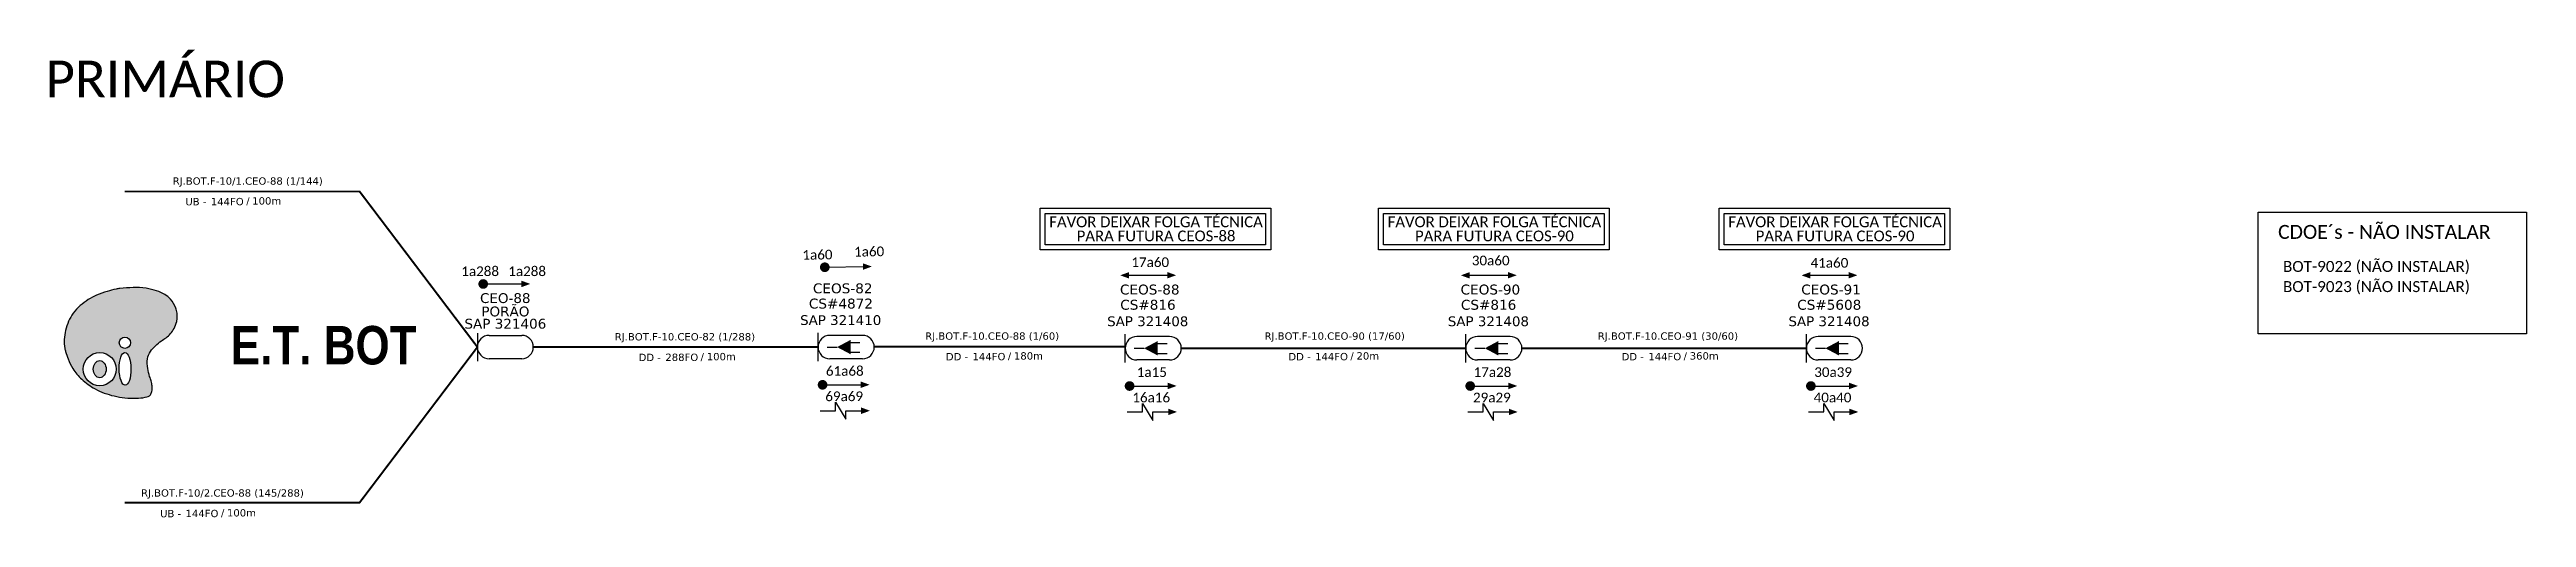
# Model space of a CAD drawing. Header units: millimetres. Extents: x 94385 to 95608, y -863 to 843.
# Drawn here: x 94431 to 95344, y 671 to 843 of the extents above; entities that cross this region are included whole.
import ezdxf
from ezdxf.enums import TextEntityAlignment as Align

# ---------------------------------------------------------------- set-up
doc = ezdxf.new("R2010")
doc.units = ezdxf.units.MM
for name, color, linetype in [('20.4-CEOS', 1, 'Continuous'), ('20.5-CABO AÉREO', 1, 'Continuous'), ('20.5-CEO', 1, 'Continuous'), ('E.T.', 7, 'Continuous'), ('PROJETO_FTTH', 1, 'Continuous'), ('SETA', 7, 'Continuous')]:
    doc.layers.add(name, color=color, linetype=linetype)
doc.layers.add('40.1-ETIQUETAS', color=1, linetype='Continuous', lineweight=20)
doc.styles.add('siredit', font='verdana.ttf')
doc.styles.add('SWISS BIT', font='swisscb.ttf')

msp = doc.modelspace()

# ---------------------------------------------------------------- texts
at = {"attachment_point": 5}
for s, insert, char_height, width in [('{\\fCalibri|b0|i0|c0|p34;\\C7;PRIMÁRIO}', (94474.02, 832.49), 13.4792, 205.4115), ('\\C2;\\fCalibri|b0|i0|c0|p34;CDOE´s - NÃO INSTALAR', (95292.02, 776.2, -2.25), 5.1192, 120.2497), ('\\C7;\\fCalibri|b0|i0|c0|p34;BOT-9022 (NÃO INSTALAR)', (95289.13, 763.07, 1.12), 4.0435, 78.8738), ('\\C7;\\fCalibri|b0|i0|c0|p34;BOT-9023 (NÃO INSTALAR)', (95289.13, 755.65, 1.12), 4.0435, 78.8738)]:
    msp.add_mtext(s, dxfattribs=dict(at, insert=insert, char_height=char_height, width=width))
at = {"color": 0, "attachment_point": 5}
for s, insert, char_height, width in [('{\\fCalibri|b0|i0|c0|p34;FAVOR DEIXAR FOLGA TÉCNICA}', (94839.26, 779.9), 3.96, 84.367), ('{\\fCalibri|b0|i0|c0|p34;PARA FUTURA CEOS-88}', (94839.26, 774.72), 3.96, 84.367), ('{\\fCalibri|b0|i0|c0|p34;FAVOR DEIXAR FOLGA TÉCNICA}', (94963.99, 779.9), 3.96, 84.367), ('{\\fCalibri|b0|i0|c0|p34;PARA FUTURA CEOS-90}', (94963.99, 774.72), 3.96, 84.367), ('{\\fCalibri|b0|i0|c0|p34;FAVOR DEIXAR FOLGA TÉCNICA}', (95089.56, 779.9), 3.96, 84.367), ('{\\fCalibri|b0|i0|c0|p34;PARA FUTURA CEOS-90}', (95089.56, 774.72), 3.96, 84.367), ('{\\fCalibri|b0|i0|c0|p34;17a60}', (94837.11, 765.05), 3.564, 45.1894), ('{\\fCalibri|b0|i0|c0|p34;30a60}', (94962.62, 765.67), 3.564, 45.1894), ('{\\fCalibri|b0|i0|c0|p34;\\C7;1a288}', (94607.43, 761.73), 3.564, 45.1894), ('{\\fCalibri|b0|i0|c0|p34;\\C7;41a60}', (95087.48, 764.83), 3.564, 45.1894), ('{\\fCalibri|b0|i0|c0|p34;\\C7;61a68}', (94724.53, 725.02), 3.564, 45.1894), ('{\\fCalibri|b0|i0|c0|p34;\\C7;1a15}', (94837.7, 724.58), 3.564, 45.1894), ('{\\fCalibri|b0|i0|c0|p34;\\C7;17a28}', (94963.27, 724.57), 3.564, 45.1894), ('{\\fCalibri|b0|i0|c0|p34;\\C7;30a39}', (95088.84, 724.57), 3.564, 45.1894), ('{\\fCalibri|b0|i0|c0|p34;\\C7;69a69}', (94724.3, 715.67), 3.564, 45.1894), ('{\\fCalibri|b0|i0|c0|p34;\\C7;16a16}', (94837.48, 715.23), 3.564, 45.1894), ('{\\fCalibri|b0|i0|c0|p34;\\C7;29a29}', (94963.04, 715.23), 3.564, 45.1894), ('{\\fCalibri|b0|i0|c0|p34;\\C7;40a40}', (95088.61, 715.23), 3.564, 45.1894)]:
    msp.add_mtext(s, dxfattribs=dict(at, insert=insert, char_height=char_height, width=width))
at = {"color": 0, "char_height": 3.564, "width": 45.1894, "attachment_point": 5, "rotation": 0.88319}
for insert in [(94714.44, 767.8), (94733.5, 768.98)]:
    msp.add_mtext('{\\fCalibri|b0|i0|c0|p34;\\C7;1a60}', dxfattribs=dict(at, insert=insert))
at = {"color": 5, "insert": (94590.11, 761.73), "char_height": 3.564, "width": 45.1894, "attachment_point": 5}
msp.add_mtext('{\\fCalibri|b0|i0|c0|p34;\\C7;1a288}', dxfattribs=at)
at = {"layer": '20.4-CEOS', "color": 0, "style": 'siredit'}
for s, height, p in [('CS#4872', 3.65, (94723.1, 749.84)), ('CEOS-82', 3.65, (94723.76, 755.45)), ('CEOS-88', 3.65, (94836.94, 755.01)), ('CS#816', 3.65, (94836.28, 749.4)), ('CEOS-90', 3.65, (94962.5, 755.01)), ('CS#816', 3.65, (94961.85, 749.39)), ('CS#5608', 3.65, (95087.42, 749.39)), ('CEOS-91', 3.65, (95088.07, 755.01)), ('SAP 321410', 3.6, (94723.02, 743.76)), ('SAP 321408', 3.6, (94836.2, 743.32)), ('SAP 321408', 3.6, (94961.77, 743.32)), ('SAP 321408', 3.6, (95087.33, 743.32))]:
    msp.add_text(s, height=height, dxfattribs=at).set_placement(p, align=Align.MIDDLE_CENTER)
at = {"layer": '40.1-ETIQUETAS', "color": 0, "style": 'siredit'}
for s, p in [('RJ.BOT.F-10.CEO-82 (1/288)', (94665.6, 737.61)), ('RJ.BOT.F-10.CEO-88 (1/60)', (94778.85, 737.88)), ('RJ.BOT.F-10.CEO-90 (17/60)', (94905.11, 737.88)), ('RJ.BOT.F-10.CEO-91 (30/60)', (95027.94, 737.88))]:
    msp.add_text(s, height=2.7, dxfattribs=at).set_placement(p, align=Align.MIDDLE_CENTER)
for s, p in [('DD - ', (94657.93, 730.02)), ('288FO', (94670.5, 730.06)), ('/', (94672.62, 730.31)), ('DD - ', (94771.17, 730.28)), ('144FO', (94783.74, 730.32)), ('/', (94785.87, 730.57)), ('DD - ', (94897.43, 730.28)), ('144FO', (94910, 730.32)), ('/', (94912.13, 730.57)), ('DD - ', (95020.27, 730.28)), ('144FO', (95032.84, 730.32)), ('/', (95034.97, 730.57))]:
    msp.add_text(s, height=2.7, dxfattribs=at).set_placement(p, align=Align.MIDDLE_RIGHT)
for s, p in [('100m', (94673.64, 730.31)), ('180m', (94786.88, 730.57)), ('20m', (94913.14, 730.57)), ('360m', (95035.98, 730.57))]:
    msp.add_text(s, height=2.7, dxfattribs=at).set_placement(p, align=Align.MIDDLE_LEFT)
at = {"layer": 'E.T.', "color": 40, "style": 'SWISS BIT'}
msp.add_text('E.T. BOT', height=14.15, dxfattribs=at).set_placement((94532.45, 727.43), align=Align.CENTER)

# ---------------------------------------------------------------- blocks, each defined once
blk = doc.blocks.new('ETIQUETA_RS5F')
at = {"layer": '40.1-ETIQUETAS', "color": 0, "style": 'siredit'}
blk.add_text('/', height=1.5, dxfattribs=at).set_placement((1.58, -1.95), align=Align.MIDDLE_RIGHT)
for tag, p in [('ETIQUETA_R_SECUNDARIA', (1.21, 2.1)), ('ETIQUETA_R_PRIMARIA', (1.21, 4.1)), ('F_ATIVAS/F_MORTAS', (1.14, -4.24))]:
    blk.add_attdef(tag, text='', height=1.5, dxfattribs=at).set_placement(p, align=Align.MIDDLE_CENTER)
for tag, p in [('TIPO_CABO', (-6.58, -2.12)), ('CAP_CABO', (0.4, -2.09))]:
    blk.add_attdef(tag, text='', height=1.5, dxfattribs=at).set_placement(p, align=Align.MIDDLE_RIGHT)
blk.add_attdef('METROS', text='', height=1.5, dxfattribs=at).set_placement((2.14, -1.95), align=Align.MIDDLE_LEFT)
for tag, p in [('FUSÃO_1', (0.85, -8.39)), ('FUSÃO_2', (0.85, -10.6)), ('FUSÃO_3', (0.85, -12.93)), ('FUSÃO_4', (0.85, -15.14)), ('FUSÃO_5', (0.85, -17.16))]:
    blk.add_attdef(tag, text='', height=1.5, dxfattribs=at).set_placement(p, align=Align.CENTER)
blk = doc.blocks.new('OI')
h = blk.add_hatch(color=40)
edge = h.paths.add_edge_path()
edge.add_spline(control_points=[(4.35, -0.67), (3.92, -0.99), (3.26, -1.5), (2.81, -2.59), (2.9, -3.5), (3.06, -4.27), (3.31, -4.85), (3.37, -5.39), (3.4, -5.88), (3.2, -6.4), (2.54, -6.61), (1.65, -6.63), (0.55, -6.67), (-0.56, -6.42), (-1.61, -6.14), (-2.77, -5.61), (-3.92, -4.77), (-4.89, -3.7), (-5.34, -2.65), (-5.6, -1.94), (-5.85, -0.96), (-5.71, 0.47), (-5.1, 2.02), (-4.14, 3.02), (-3.3, 3.61), (-2.37, 4.16), (-1.36, 4.44), (-0.56, 4.7), (0.79, 4.85), (2.24, 4.97), (3.79, 4.57), (4.67, 4.21), (5.44, 3.65), (5.76, 2.99), (6.03, 2.21), (6.01, 1.46), (5.72, 0.64), (5.31, 0.08), (4.88, -0.38), (4.51, -0.55), (4.35, -0.67)], knot_values=[0, 0, 0, 0, 1.60434, 2.417191, 3.427595, 4.282808, 4.776746, 5.304182, 5.888771, 6.258406, 6.858137, 7.79129, 8.986195, 10.124242, 11.187857, 12.242908, 13.953784, 15.414161, 16.515391, 17.349188, 17.675853, 19.552021, 21.515531, 22.568638, 23.63245, 24.621084, 25.782718, 26.745347, 27.142653, 29.870543, 31.004649, 31.921532, 32.709589, 33.801391, 34.042471, 35.192333, 35.971461, 36.628871, 37.254359, 37.836911, 37.836911, 37.836911, 37.836911], degree=3, periodic=0)
h.paths.add_polyline_path([(1.13, -0.87, -1), (-0.04, -0.87, -1)], flags=16)
edge = h.paths.add_edge_path(flags=16)
edge.add_ellipse((0.56, -3.59), major_axis=(-0.02, 1.71), ratio=0.361305, start_angle=0, end_angle=360)
h.paths.add_polyline_path([(-0.36, -3.62, -1), (-3.8, -3.62, -1)], flags=16)
edge = h.paths.add_edge_path(flags=0)
edge.add_ellipse((-2.08, -3.62), major_axis=(0, 0.885), ratio=0.758294, start_angle=0, end_angle=360)
at = {"color": 40}
for centre, radius in [((-2.08, -3.62), 1.72), ((0.54, -0.87), 0.587)]:
    blk.add_circle(centre, radius, dxfattribs=at)
blk.add_ellipse((0.56, -3.59), major_axis=(-0.02, 1.71), ratio=0.361305, dxfattribs=at)
blk.add_ellipse((-2.08, -3.62), major_axis=(0, 0.885), ratio=0.758294, start_param=-3.141592653589792, end_param=3.141592653589792, dxfattribs=at)
at = {"color": 40, "start_tangent": (-0.800898, -0.598801), "end_tangent": (-0.800898, -0.598801)}
blk.add_spline([(4.35, -0.67), (3.2, -1.78), (2.9, -2.54), (2.92, -3.55), (3.12, -4.38), (3.28, -4.85), (3.37, -5.37), (3.35, -5.95), (3.2, -6.29), (2.66, -6.55), (1.73, -6.63), (0.54, -6.62), (-0.58, -6.41), (-1.6, -6.11), (-2.56, -5.67), (-3.95, -4.67), (-4.89, -3.56), (-5.37, -2.56), (-5.64, -1.78), (-5.72, -1.46), (-5.63, 0.42), (-4.84, 2.22), (-4.13, 2.99), (-3.27, 3.62), (-2.4, 4.09), (-1.3, 4.47), (-0.37, 4.72), (0.02, 4.77), (2.75, 4.8), (3.85, 4.53), (4.69, 4.16), (5.31, 3.68), (5.85, 2.73), (5.93, 2.5), (5.94, 1.35), (5.67, 0.62), (5.29, 0.08), (4.84, -0.36), (4.35, -0.67)], degree=3, dxfattribs=at)
blk = doc.blocks.new('*U29')
at = {"layer": '20.5-CEO'}
for p, q in [((-1.56, 1.26), (1.8, 1.26)), ((1.8, -1.13), (-1.56, -1.13))]:
    blk.add_line(p, q, dxfattribs=at)
blk.add_lwpolyline([(-2.75, 1.51), (-2.75, -1.38)], dxfattribs=at)
for centre, start, end in [((-1.56, 0.07), 90, 270), ((1.8, 0.07), 270, 90)]:
    blk.add_arc(centre, 1.2, start, end, dxfattribs=at)
at = {"layer": '20.5-CEO', "color": 7, "style": 'siredit'}
for tag, p in [('FID', (0.11, 5.61)), ('LOCAL', (0.12, 4.23)), ('SAP', (0.12, 2.97)), ('FIBRAS_RESERVA', (0.12, -1.94))]:
    blk.add_attdef(tag, text='', height=1.01, dxfattribs=at).set_placement(p, align=Align.TOP_CENTER)
for tag, flags, p in [('ID_ATIVIDADE', 3, (0.11, -3.51)), ('FATOR', 1, (0.11, -4.82))]:
    blk.add_attdef(tag, text='', height=1.01, dxfattribs=dict(at, flags=flags)).set_placement(p, align=Align.TOP_CENTER)
at = {"layer": '20.5-CEO', "color": 7, "style": 'siredit', "flags": 3}
blk.add_attdef('QTDE', (-4.88, -7.06), '', height=1.01, dxfattribs=at)

# ---------------------------------------------------------------- linework, layer by layer
at = {"color": 3, "ltscale": 9e-07}
for points in [[(94796.52, 784.95), (94881.54, 784.95), (94881.54, 769.63), (94796.52, 769.63)], [(94798.41, 783.06), (94879.65, 783.06), (94879.65, 771.52), (94798.41, 771.52)], [(94921.25, 784.95), (95006.27, 784.95), (95006.27, 769.63), (94921.25, 769.63)], [(94923.14, 783.06), (95004.38, 783.06), (95004.38, 771.52), (94923.14, 771.52)], [(95046.82, 784.95), (95131.84, 784.95), (95131.84, 769.63), (95046.82, 769.63)], [(95048.71, 783.06), (95129.95, 783.06), (95129.95, 771.52), (95048.71, 771.52)]]:
    msp.add_lwpolyline(points, close=True, dxfattribs=at)
at = {"color": 0, "const_width": 1.78}
for points in [[(94590.35, 757.05, 1), (94592.13, 757.05, 1)], [(94716.26, 763.2, 1), (94718.05, 763.22, 1)], [(94715.44, 719.92, 1), (94717.22, 719.92, 1)], [(94828.61, 719.48, 1), (94830.4, 719.48, 1)], [(94954.18, 719.48, 1), (94955.96, 719.48, 1)], [(95079.75, 719.48, 1), (95081.53, 719.48, 1)]]:
    msp.add_lwpolyline(points, format="xyb", close=True, dxfattribs=at)
at = {"color": 0}
for points in [[(94721.1, 710.38), (94721.1, 713.53), (94724.87, 707.23), (94724.87, 710.38)], [(94834.28, 709.94), (94834.28, 713.09), (94838.05, 706.79), (94838.05, 709.94)], [(94959.85, 709.93), (94959.85, 713.09), (94963.61, 706.79), (94963.62, 709.93)], [(95085.42, 709.93), (95085.42, 713.09), (95089.18, 706.79), (95089.19, 709.93)]]:
    msp.add_lwpolyline(points, dxfattribs=at)
at = {"layer": '20.4-CEOS'}
for p, q in [((94731.07, 738.13), (94718.99, 738.13)), ((94731.07, 729.52), (94718.99, 729.52))]:
    msp.add_line(p, q, dxfattribs=at)
at = {"layer": '20.4-CEOS', "color": 252}
for p, q in [((94844.25, 737.69), (94832.16, 737.69)), ((94969.81, 737.69), (94957.73, 737.69)), ((95095.38, 737.69), (95083.3, 737.69)), ((94844.25, 729.08), (94832.16, 729.08)), ((94969.81, 729.07), (94957.73, 729.07)), ((95095.38, 729.07), (95083.3, 729.07))]:
    msp.add_line(p, q, dxfattribs=at)
at = {"layer": '20.4-CEOS'}
for points in [[(94714.68, 728.63), (94714.68, 739.02)], [(94718.02, 733.82), (94721.69, 733.82)], [(94718.02, 733.82), (94721.69, 733.82)], [(94726.46, 735.53), (94730.13, 735.53)], [(94726.46, 735.53), (94730.13, 735.53)], [(94726.46, 731.95), (94730.13, 731.95)], [(94726.46, 731.95), (94730.13, 731.95)]]:
    msp.add_lwpolyline(points, dxfattribs=at)
msp.add_lwpolyline([(94721.69, 733.82, 0, 5.32, 0), (94726.68, 733.82, 5.32, 5.32, 0)], format="xyseb", dxfattribs=at)
msp.add_lwpolyline([(94721.69, 733.82, 0, 5.32, 0), (94726.68, 733.82, 5.32, 5.32, 0)], format="xyseb", dxfattribs=at)
at = {"layer": '20.4-CEOS', "color": 252}
for points in [[(94827.85, 728.19), (94827.85, 738.58)], [(94831.2, 733.38), (94834.87, 733.38)], [(94831.2, 733.38), (94834.87, 733.38)], [(94839.64, 735.09), (94843.3, 735.09)], [(94839.64, 735.09), (94843.3, 735.09)], [(94839.64, 731.51), (94843.3, 731.51)], [(94839.64, 731.51), (94843.3, 731.51)], [(94953.42, 728.19), (94953.42, 738.57)], [(94956.77, 733.38), (94960.44, 733.38)], [(94956.77, 733.38), (94960.44, 733.38)], [(94965.2, 735.09), (94968.87, 735.09)], [(94965.2, 735.09), (94968.87, 735.09)], [(94965.2, 731.5), (94968.87, 731.5)], [(94965.2, 731.5), (94968.87, 731.5)], [(95078.99, 728.19), (95078.99, 738.57)], [(95082.33, 733.38), (95086, 733.38)], [(95082.33, 733.38), (95086, 733.38)], [(95090.77, 735.09), (95094.44, 735.09)], [(95090.77, 735.09), (95094.44, 735.09)], [(95090.77, 731.5), (95094.44, 731.5)], [(95090.77, 731.5), (95094.44, 731.5)]]:
    msp.add_lwpolyline(points, dxfattribs=at)
for points in [[(94834.87, 733.38, 0, 5.32, 0), (94839.86, 733.38, 5.32, 5.32, 0)], [(94834.87, 733.38, 0, 5.32, 0), (94839.86, 733.38, 5.32, 5.32, 0)], [(94960.44, 733.38, 0, 5.32, 0), (94965.42, 733.38, 5.32, 5.32, 0)], [(94960.44, 733.38, 0, 5.32, 0), (94965.42, 733.38, 5.32, 5.32, 0)], [(95086, 733.38, 0, 5.32, 0), (95090.99, 733.38, 5.32, 5.32, 0)], [(95086, 733.38, 0, 5.32, 0), (95090.99, 733.38, 5.32, 5.32, 0)]]:
    msp.add_lwpolyline(points, format="xyseb", dxfattribs=at)
at = {"layer": '20.4-CEOS'}
for centre, start, end in [((94718.99, 733.82), 90, 270), ((94731.07, 733.82), 270, 90)]:
    msp.add_arc(centre, 4.31, start, end, dxfattribs=at)
at = {"layer": '20.4-CEOS', "color": 252}
for centre, start, end in [((94832.16, 733.38), 90, 270), ((94844.25, 733.38), 270, 90), ((94957.73, 733.38), 90, 270), ((94969.81, 733.38), 270, 90), ((95083.3, 733.38), 90, 270), ((95095.38, 733.38), 270, 90)]:
    msp.add_arc(centre, 4.31, start, end, dxfattribs=at)
at = {"layer": '20.5-CABO AÉREO', "ltscale": 50, "const_width": 0.72}
for points in [[(94459.13, 791.11), (94545.67, 791.11), (94589.11, 733.82)], [(94459.13, 676.54), (94545.67, 676.54), (94589.11, 733.82)], [(94609.81, 733.82), (94714.68, 733.82)], [(94735.46, 733.96), (94827.58, 733.96)], [(94848.55, 733.38), (94953.42, 733.38)], [(94974.12, 733.38), (95078.99, 733.38)]]:
    msp.add_lwpolyline(points, dxfattribs=at)
at = {"layer": 'PROJETO_FTTH', "ltscale": 2}
msp.add_lwpolyline([(95245.55, 783.53), (95344.41, 783.53), (95344.41, 738.67), (95245.55, 738.67)], close=True, dxfattribs=at)
at = {"layer": 'SETA', "color": 0}
for points in [[(94717.15, 763.21), (94732.47, 763.45)], [(94829.31, 760.24), (94844.63, 760.24)], [(94954.88, 760.24), (94970.2, 760.24)], [(95080.45, 760.24), (95095.77, 760.24)], [(94591.24, 757.05), (94606.56, 757.05)], [(94716.33, 719.92), (94731.65, 719.92)], [(94829.51, 719.48), (94844.83, 719.48)], [(94955.07, 719.48), (94970.39, 719.48)], [(95080.64, 719.48), (95095.96, 719.48)], [(94715.42, 710.38), (94721.1, 710.38)], [(94724.87, 710.38), (94730.56, 710.38)], [(94828.59, 709.94), (94834.28, 709.94)], [(94838.05, 709.94), (94843.74, 709.94)], [(94954.16, 709.93), (94959.85, 709.93)], [(94963.62, 709.93), (94969.31, 709.93)], [(95079.73, 709.93), (95085.42, 709.93)], [(95089.19, 709.93), (95094.87, 709.93)]]:
    msp.add_lwpolyline(points, dxfattribs=at)
for points in [[(94605.33, 758.26), (94608.59, 757.07), (94605.33, 755.88)], [(94731.22, 764.64), (94734.51, 763.5), (94731.26, 762.26)], [(94829.31, 761.43), (94826.05, 760.24), (94829.31, 759.06)], [(94843.4, 761.46), (94846.67, 760.27), (94843.4, 759.08)], [(94954.88, 761.43), (94951.61, 760.24), (94954.88, 759.05)], [(94968.97, 761.45), (94972.23, 760.26), (94968.97, 759.08)], [(95080.45, 761.43), (95077.18, 760.24), (95080.45, 759.05)], [(95094.54, 761.45), (95097.8, 760.26), (95094.54, 759.08)], [(94730.42, 721.13), (94733.68, 719.95), (94730.42, 718.76)], [(94843.6, 720.69), (94846.86, 719.51), (94843.6, 718.32)], [(94969.16, 720.69), (94972.43, 719.5), (94969.16, 718.31)], [(95094.73, 720.69), (95098, 719.5), (95094.73, 718.31)], [(94730.56, 711.57), (94733.83, 710.38), (94730.56, 709.19)], [(94843.74, 711.13), (94847, 709.94), (94843.74, 708.75)], [(94969.31, 711.12), (94972.57, 709.93), (94969.31, 708.75)], [(95094.87, 711.12), (95098.14, 709.93), (95094.87, 708.75)]]:
    msp.add_solid(points, dxfattribs=at)

# ---------------------------------------------------------------- block references
at = {"layer": '20.5-CEO', "color": 0, "lineweight": 0}
ref = msp.add_blockref('*U29', (94598.97, 733.58), dxfattribs=dict(at, xscale=3.581689554539344, yscale=3.581689554539344, zscale=3.581689554539344))
ref.add_attrib('LOCAL', 'PORÃO', dxfattribs={"color": 7, "height": 3.631, "style": 'siredit'}).set_placement((94599.41, 748.75), align=Align.TOP_CENTER)
ref.add_attrib('SAP', 'SAP 321406', dxfattribs={"color": 7, "height": 3.631, "style": 'siredit'}).set_placement((94599.41, 744.24), align=Align.TOP_CENTER)
ref.add_attrib('FID', 'CEO-88', dxfattribs={"layer": '20.4-CEOS', "color": 7, "height": 3.616, "style": 'siredit'}).set_placement((94599.37, 753.66), align=Align.TOP_CENTER)
at = {"layer": '40.1-ETIQUETAS', "color": 0}
ref = msp.add_blockref('ETIQUETA_RS5F', (94502.3, 791.17), dxfattribs=dict(at, xscale=1.8, yscale=1.8, zscale=1.8))
ref.add_attrib('ETIQUETA_R_SECUNDARIA', 'RJ.BOT.F-10/1.CEO-88 (1/144)', dxfattribs={"color": 0, "height": 2.7, "style": 'siredit'}).set_placement((94504.43, 794.96), align=Align.MIDDLE_CENTER)
ref.add_attrib('TIPO_CABO', 'UB - ', dxfattribs={"color": 0, "height": 2.7, "style": 'siredit'}).set_placement((94490.39, 787.36), align=Align.MIDDLE_RIGHT)
ref.add_attrib('CAP_CABO', '144FO', dxfattribs={"color": 0, "height": 2.7, "style": 'siredit'}).set_placement((94502.96, 787.4), align=Align.MIDDLE_RIGHT)
ref.add_attrib('METROS', '100m', dxfattribs={"color": 0, "height": 2.7, "style": 'siredit'}).set_placement((94506.1, 787.65), align=Align.MIDDLE_LEFT)
ref = msp.add_blockref('ETIQUETA_RS5F', (94492.98, 676.31), dxfattribs=dict(at, xscale=1.8, yscale=1.8, zscale=1.8))
ref.add_attrib('ETIQUETA_R_SECUNDARIA', 'RJ.BOT.F-10/2.CEO-88 (145/288)', dxfattribs={"color": 0, "height": 2.7, "style": 'siredit'}).set_placement((94495.11, 680.1), align=Align.MIDDLE_CENTER)
ref.add_attrib('TIPO_CABO', 'UB - ', dxfattribs={"color": 0, "height": 2.7, "style": 'siredit'}).set_placement((94481.08, 672.5), align=Align.MIDDLE_RIGHT)
ref.add_attrib('CAP_CABO', '144FO', dxfattribs={"color": 0, "height": 2.7, "style": 'siredit'}).set_placement((94493.64, 672.54), align=Align.MIDDLE_RIGHT)
ref.add_attrib('METROS', '100m', dxfattribs={"color": 0, "height": 2.7, "style": 'siredit'}).set_placement((94496.79, 672.79), align=Align.MIDDLE_LEFT)
at = {"layer": 'E.T.', "color": 7, "xscale": 3.537520064308424, "yscale": 3.537520036224975, "zscale": 3.537520033821446}
msp.add_blockref('OI', (94457.24, 738.49), dxfattribs=at)

msp.set_redraw_order([(e.dxf.handle, doc.entitydb.next_handle()) for e in msp.query("TEXT MTEXT ATTDEF DIMENSION ARC_DIMENSION")])  # texts and dimensions are drawn at this point

doc.saveas('drawing.dxf')
